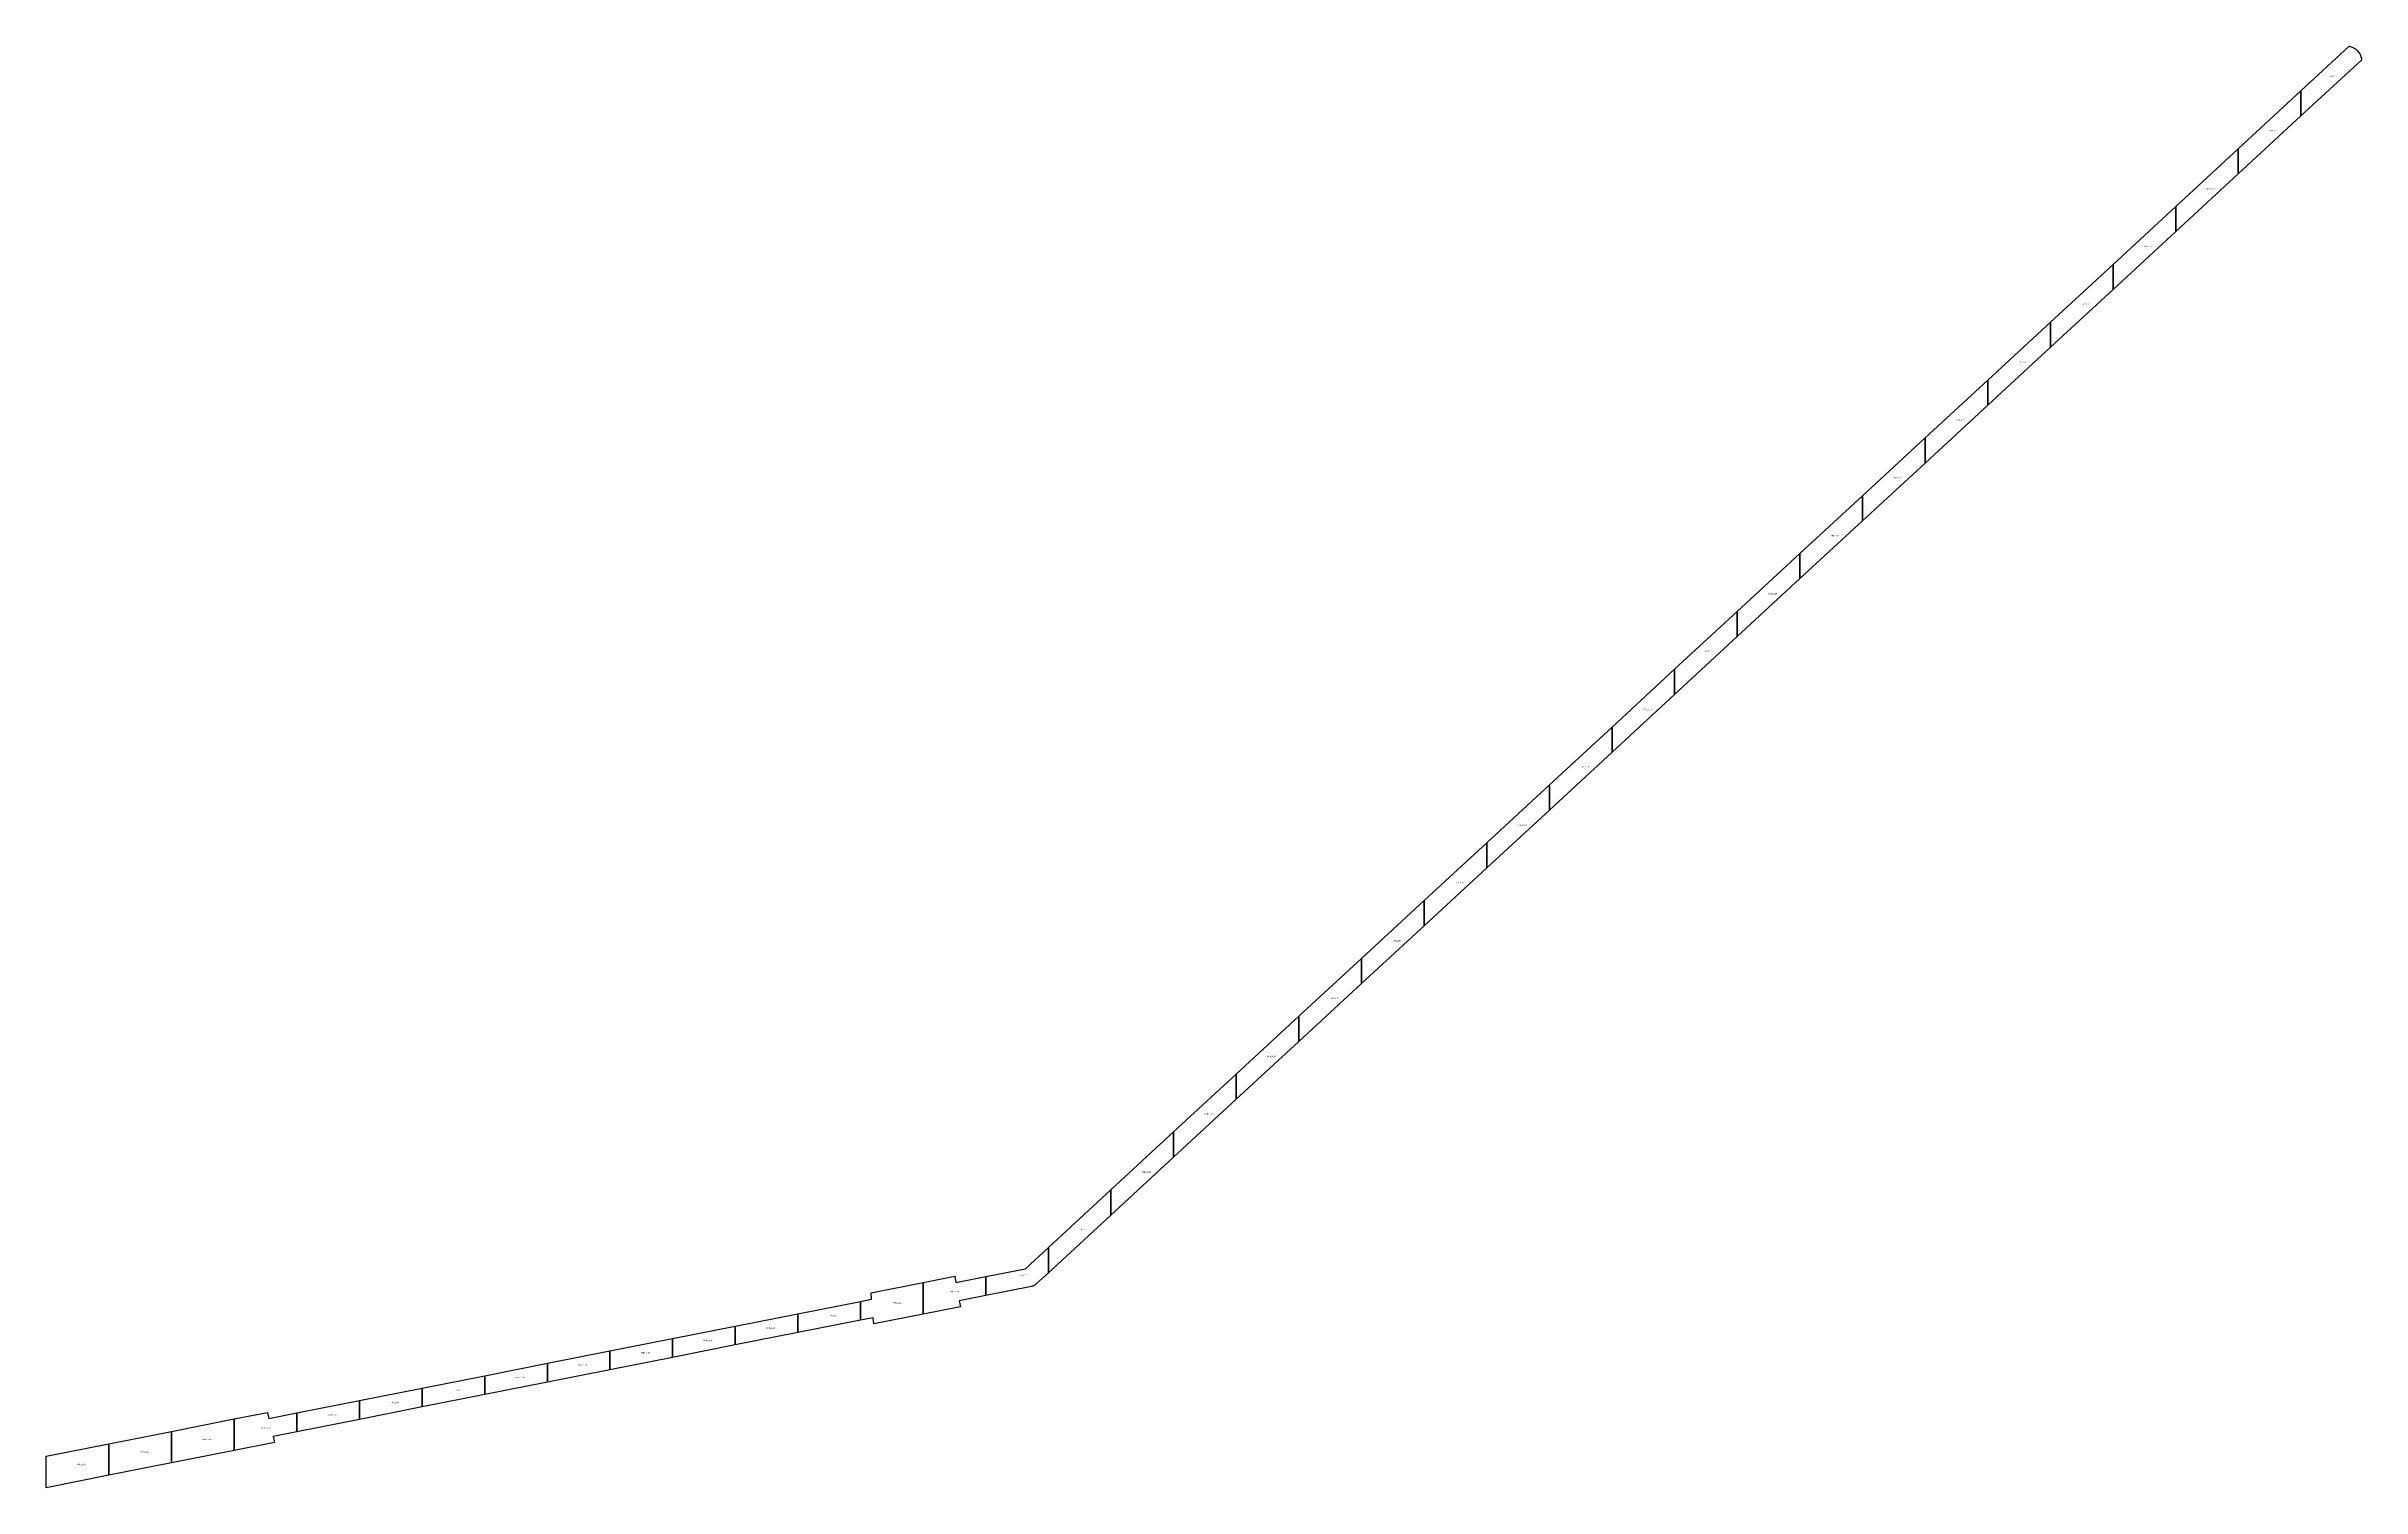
# Model space of a CAD drawing. Header units: inches. Extents: x 191938 to 500245, y 9613556 to 9818903.
# Drawn here: x 366702 to 403846, y 9730576 to 9753707 of the extents above; entities that cross this region are included whole.
import ezdxf

# ---------------------------------------------------------------- set-up
doc = ezdxf.new("R2010")
doc.units = ezdxf.units.IN
doc.header["$MEASUREMENT"] = 0
doc.layers.add('s', color=7, linetype='Continuous')
doc.layers.add('TILING_1_KM', color=10, linetype='Continuous')
doc.styles.get("Standard").update_dxf_attribs({"font": 'arial.ttf'})

msp = doc.modelspace()

# ---------------------------------------------------------------- linework, layer by layer
at = {"layer": 'TILING_1_KM'}
for points in [[(402871, 9752590), (402871, 9752992), (403646, 9753707), (403646, 9753707), (403662, 9753704), (403678, 9753699), (403693, 9753693), (403708, 9753686), (403722, 9753679), (403736, 9753670), (403750, 9753661), (403762, 9753650), (403774, 9753639), (403785, 9753627), (403796, 9753615), (403805, 9753602), (403814, 9753588), (403822, 9753573), (403829, 9753559), (403834, 9753543), (403839, 9753528), (403843, 9753512), (403845, 9753496), (403846, 9753491), (402871, 9752590)], [(402871, 9752590), (401867, 9751662), (401867, 9752064), (402871, 9752992), (402871, 9752590)], [(401867, 9751662), (400862, 9750734), (400862, 9751136), (401867, 9752064), (401867, 9751662)], [(400862, 9750734), (399857, 9749805), (399857, 9750208), (400862, 9751136), (400862, 9750734)], [(399857, 9749805), (398852, 9748877), (398852, 9749280), (399857, 9750208), (399857, 9749805)], [(398852, 9748877), (397848, 9747949), (397848, 9748352), (398852, 9749280), (398852, 9748877)], [(397848, 9747949), (396843, 9747020), (396843, 9747423), (397848, 9748352), (397848, 9747949)], [(396843, 9747020), (395838, 9746092), (395838, 9746495), (396843, 9747423), (396843, 9747020)], [(395838, 9746092), (394834, 9745164), (394834, 9745567), (395838, 9746495), (395838, 9746092)], [(394834, 9745164), (393829, 9744235), (393829, 9744639), (394834, 9745567), (394834, 9745164)], [(393829, 9744235), (392824, 9743307), (392824, 9743711), (393829, 9744639), (393829, 9744235)], [(392824, 9743307), (391820, 9742379), (391820, 9742783), (392824, 9743711), (392824, 9743307)], [(391820, 9742379), (390815, 9741450), (390815, 9741855), (391820, 9742783), (391820, 9742379)], [(390815, 9741450), (389810, 9740522), (389810, 9740927), (390815, 9741855), (390815, 9741450)], [(389810, 9740522), (388806, 9739594), (388806, 9739999), (389810, 9740927), (389810, 9740522)], [(388806, 9739594), (387801, 9738665), (387801, 9739070), (388806, 9739999), (388806, 9739594)], [(387801, 9738665), (386796, 9737737), (386796, 9738142), (387801, 9739070), (387801, 9738665)], [(386796, 9737737), (385792, 9736809), (385792, 9737214), (386796, 9738142), (386796, 9737737)], [(385792, 9736809), (384787, 9735880), (384787, 9736286), (385792, 9737214), (385792, 9736809)], [(384787, 9735880), (383782, 9734952), (383782, 9735358), (384787, 9736286), (384787, 9735880)], [(383782, 9734952), (382777, 9734024), (382777, 9734430), (383782, 9735358), (383782, 9734952)], [(382777, 9734024), (382584, 9733845), (382581, 9733842), (382573, 9733835), (382565, 9733830), (382556, 9733825), (382548, 9733820), (382539, 9733816), (382529, 9733812), (382520, 9733810), (382509, 9733807), (381773, 9733661), (381773, 9733964), (382410, 9734090), (382777, 9734430), (382777, 9734024)], [(380768, 9733360), (379976, 9733204), (379967, 9733304), (379763, 9733263), (379763, 9733566), (379942, 9733602), (379933, 9733702), (380768, 9733867), (380768, 9733360)], [(381773, 9733964), (381773, 9733661), (381349, 9733577), (381368, 9733479), (380768, 9733360), (380768, 9733867), (381275, 9733968), (381293, 9733869), (381773, 9733964)], [(379763, 9733263), (378759, 9733065), (378759, 9733367), (379763, 9733566), (379763, 9733263)], [(377754, 9732866), (376749, 9732667), (376749, 9732970), (377754, 9733169), (377754, 9732866)], [(378759, 9733065), (377754, 9732866), (377754, 9733169), (378759, 9733367), (378759, 9733065)], [(375745, 9732468), (374740, 9732269), (374740, 9732572), (375745, 9732771), (375745, 9732468)], [(376749, 9732667), (375745, 9732468), (375745, 9732771), (376749, 9732970), (376749, 9732667)], [(373735, 9732070), (372731, 9731871), (372731, 9732174), (373735, 9732373), (373735, 9732070)], [(374740, 9732269), (373735, 9732070), (373735, 9732373), (374740, 9732572), (374740, 9732269)], [(372731, 9731871), (371726, 9731672), (371726, 9731975), (372731, 9732174), (372731, 9731871)], [(369716, 9731172), (368712, 9730974), (368712, 9731480), (369716, 9731679), (369716, 9731172)], [(370721, 9731776), (370721, 9731473), (370342, 9731398), (370365, 9731301), (369716, 9731172), (369716, 9731679), (370251, 9731785), (370274, 9731688), (370721, 9731776)], [(371726, 9731672), (370721, 9731473), (370721, 9731776), (371726, 9731975), (371726, 9731672)], [(367707, 9730775), (366702, 9730576), (366702, 9731083), (367707, 9731281), (367707, 9730775)], [(368712, 9730974), (367707, 9730775), (367707, 9731281), (368712, 9731480), (368712, 9730974)]]:
    msp.add_lwpolyline(points, close=True, dxfattribs=at)

# ---------------------------------------------------------------- texts
at = {"layer": 's'}
for s, p in [('LINE_8_1', (403317, 9753215)), ('LINE_8_2', (402364, 9752341)), ('LINE_8_3', (401359, 9751413)), ('LINE_8_4', (400354, 9750485)), ('LINE_8_5', (399350, 9749556)), ('LINE_8_6', (398345, 9748628)), ('LINE_8_7', (397340, 9747700)), ('LINE_8_8', (396336, 9746772)), ('LINE_8_9', (395331, 9745843)), ('LINE_8_10', (394326, 9744915)), ('LINE_8_11', (393322, 9743987)), ('LINE_8_12', (392317, 9743059)), ('LINE_8_13', (391312, 9742131)), ('LINE_8_14', (390307, 9741202)), ('LINE_8_15', (389303, 9740274)), ('LINE_8_16', (388298, 9739346)), ('LINE_8_17', (387293, 9738418)), ('LINE_8_18', (386289, 9737489)), ('LINE_8_19', (385284, 9736561)), ('LINE_8_20', (384279, 9735633)), ('LINE_8_21', (383275, 9734705)), ('LINE_8_22', (382302, 9733973)), ('LINE_8_24', (380294, 9733536)), ('LINE_8_23', (381205, 9733711)), ('LINE_8_26', (378251, 9733130)), ('LINE_8_25', (379256, 9733329)), ('LINE_8_28', (376242, 9732733)), ('LINE_8_27', (377247, 9732932)), ('LINE_8_29', (375237, 9732534)), ('LINE_8_31', (373228, 9732136)), ('LINE_8_30', (374232, 9732335)), ('LINE_8_33', (371218, 9731738)), ('LINE_8_32', (372223, 9731937)), ('LINE_8_35', (369209, 9731340)), ('LINE_8_34', (370156, 9731523)), ('LINE_8_37', (367200, 9730942)), ('LINE_8_36', (368204, 9731141))]:
    msp.add_text(s, height=20, dxfattribs=at).set_placement(p)

doc.saveas('drawing.dxf')
